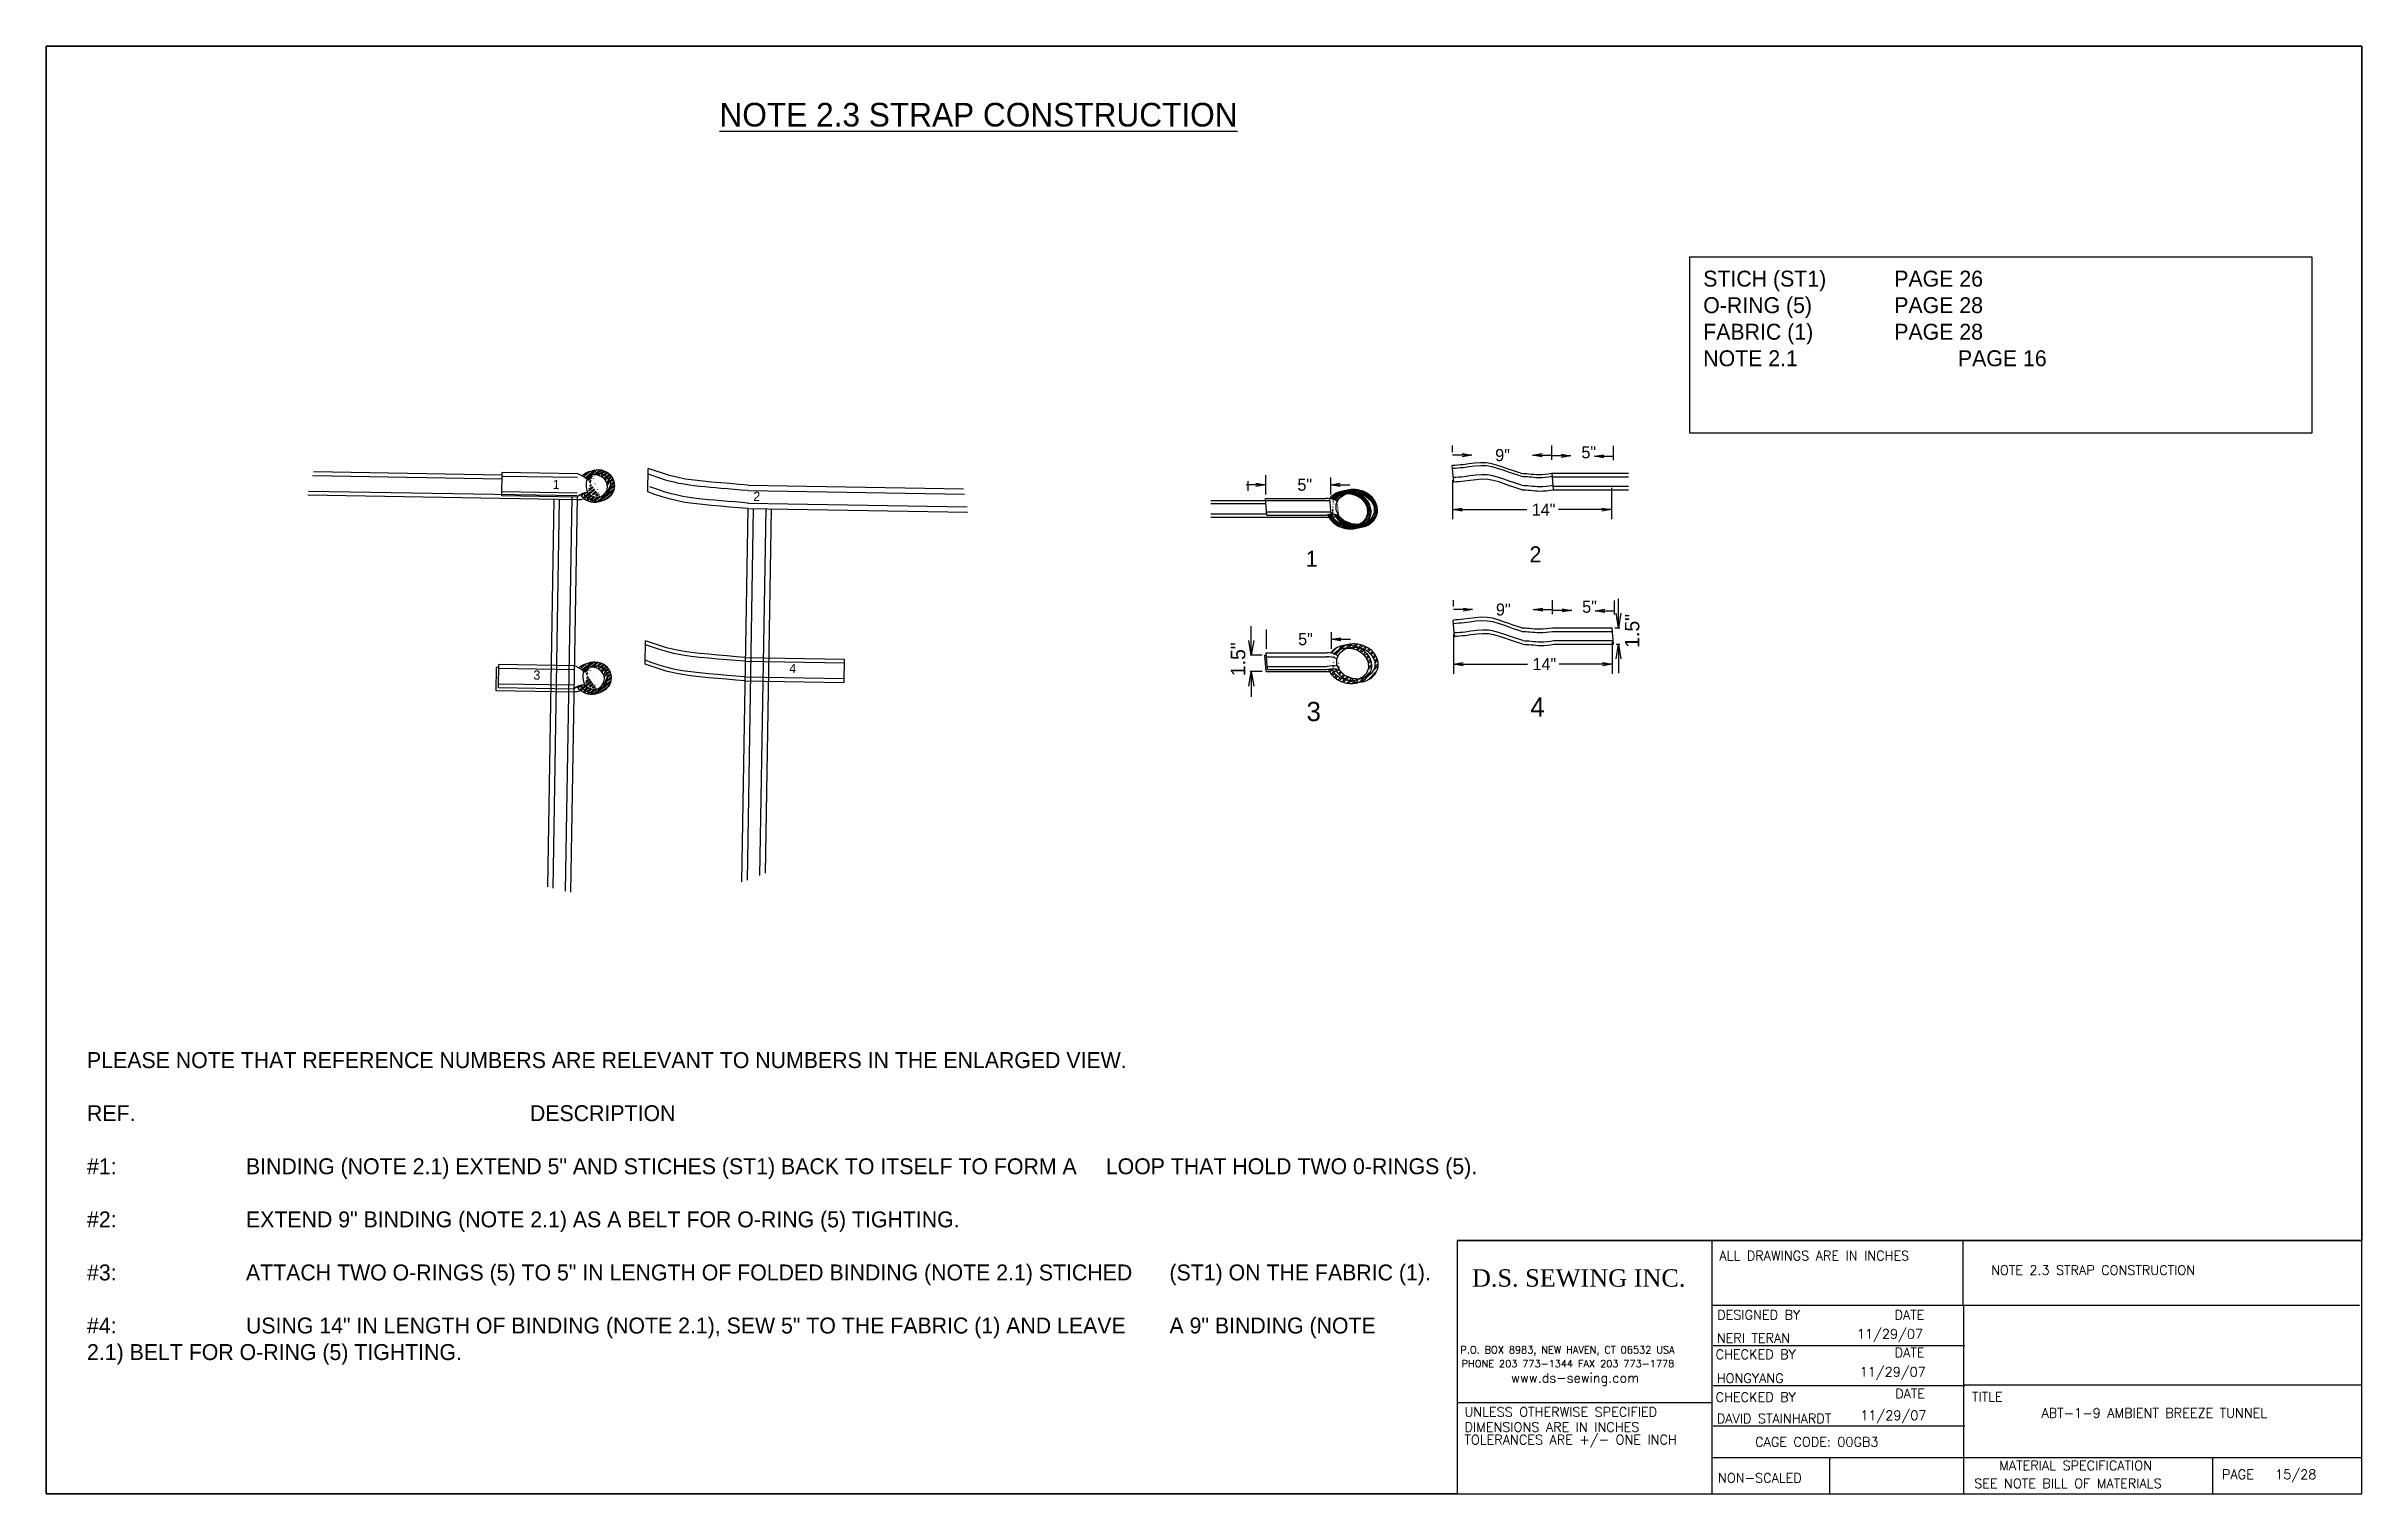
# Paper-space layout 'P15' of a CAD drawing. Header units: inches. Extents: x -62 to 16, y -1703 to 10.
# Drawn here: x 0 to 16, y 0 to 10 of the extents above.
# The model-space entities are those that its viewports show. They can reach past a viewport. Long polylines and large blocks are cut down to what shows.
import ezdxf

# ---------------------------------------------------------------- set-up
doc = ezdxf.new("R2010")
doc.units = ezdxf.units.IN
doc.header["$MEASUREMENT"] = 0
doc.linetypes.add('HIDDEN', pattern=[0.375, 0.25, -0.125])
for name, color, linetype in [('FRAME 025', 7, 'Continuous'), ('Object', 7, 'Continuous'), ('PEN2', 95, 'Continuous'), ('STECH', 7, 'HIDDEN'), ('TEXT', 7, 'Continuous'), ('Title Block', 7, 'Continuous'), ('Viewport', 7, 'Continuous'), ('WEBB', 5, 'Continuous')]:
    doc.layers.add(name, color=color, linetype=linetype)
doc.styles.add('Roman', font='romans')
doc.styles.add('style1', font='txt.shx')
pattern_1 = [(45, (415.6627793830303, 86.86689606686195), (-0.618718433538229, 0.6187184335382291), []), (45, (415.6627793830303, 87.30439606686195), (-0.618718433538229, 0.6187184335382291), [])]
pattern_2 = [(45, (1353.836318531356, -1382.945318005399), (-0.2651650429449553, 0.2651650429449554), []), (45, (1353.836318531356, -1382.757818005399), (-0.2651650429449553, 0.2651650429449554), [])]

psp = doc.layouts.new('P15')

# ---------------------------------------------------------------- texts
at = {"layer": 'TEXT', "ltscale": 0.015, "insert": (9.851709067728734, 1.550411191360382), "char_height": 0.12, "width": 1.778512612623672, "attachment_point": 1, "style": 'style1'}
psp.add_mtext('{\\fTimes New Roman|b0|i0|c0|p18;D.S. SEWING INC.}', dxfattribs=at)
at = {"layer": 'Title Block', "style": 'Roman'}
for s, height, p in [('ALL DRAWINGS ARE IN INCHES', 0.065, (11.5611252027726, 1.61189984171552)), ('NOTE 2.3 STRAP CONSTRUCTION', 0.065, (13.43910214119296, 1.512411276358071)), ('DESIGNED BY', 0.065, (11.54630177805025, 1.20337120450356)), ('11/29/07', 0.065, (12.51181153618183, 1.071161507502963)), ('DATE', 0.065, (12.77145326890059, 1.20337120450356)), ('P.O. BOX 8983, NEW HAVEN, CT 06532 USA', 0.0494, (9.771952725124159, 0.9691928190446305)), ('CHECKED BY', 0.065, (11.53541159337132, 0.9301972916796101)), ('NERI TERAN', 0.065, (11.54341911598096, 1.042565854202236)), ('DATE', 0.065, (12.77246681206907, 0.9426444809335078)), ('PHONE 203 773-1344 FAX 203 773-1778', 0.0494, (9.780244313758214, 0.8731812357998981)), ('www.ds-sewing.com', 0.065, (10.12204655639216, 0.767529823133911)), ('HONGYANG', 0.065, (11.54341911598096, 0.7648990667547283)), ('11/29/07', 0.065, (12.53089527852245, 0.8090267024322898)), ('CHECKED BY', 0.065, (11.53541159337132, 0.6347008910911197)), ('DATE', 0.065, (12.77629541823016, 0.6590079809006096)), ('TITLE', 0.065, (13.30744227269275, 0.6367788919518756)), ('UNLESS OTHERWISE SPECIFIED', 0.065, (9.799532599046145, 0.5323224376193975)), ('DIMENSIONS ARE IN INCHES', 0.065, (9.799532599046145, 0.42789430943329)), ('DAVID STAINHARDT', 0.065, (11.54341911598096, 0.4872322793072205)), ('11/29/07', 0.065, (12.53566250708701, 0.5087643596267085)), ('ABT-1-9 AMBIENT BREEZE TUNNEL', 0.065, (13.78725972180746, 0.5249592005723028)), ('TOLERANCES ARE +/- ONE INCH', 0.065, (9.799532599046145, 0.3408708295293633)), ('CAGE CODE: 00GB3', 0.065, (11.80845982868032, 0.325403814172332)), ('MATERIAL SPECIFICATION', 0.065, (13.49503482692035, 0.1625105120065398)), ('PAGE', 0.065, (15.03450798266802, 0.1010716100287246)), ('15/28', 0.065, (15.40232598627024, 0.1010716100287247)), ('NON-SCALED', 0.065, (11.55182239302707, 0.07618106634067962)), ('SEE NOTE BILL OF MATERIALS', 0.065, (13.32212690911375, 0.03869205180670068))]:
    psp.add_text(s, height=height, dxfattribs=at).set_placement(p)

msp = doc.modelspace()

# ---------------------------------------------------------------- texts
at = {"layer": 'Object'}
for s, height, p in [('2', 3.3, (2697.653170717322, -1457.336486791371)), ('1', 3.3, (2651.266853101455, -1458.246070288229)), ('3', 3.993736037402414, (2651.420396809503, -1490.262362016576)), ('4', 3.993736037402414, (2697.806714425369, -1489.352778519719))]:
    msp.add_text(s, height=height, dxfattribs=at).set_placement(p)
at = {"layer": 'Object', "char_height": 2.5, "attachment_point": 5}
for s, insert in [('9"', (2692.057424574463, -1435.144422077645)), ('5"', (2709.931608786241, -1434.556481462076)), ('5"', (2651.048566514402, -1441.284441190159)), ('14"', (2700.568484581594, -1446.432871531841)), ('9"', (2692.21096828251, -1467.160713805992)), ('5"', (2710.085152494288, -1466.572773190423)), ('5"', (2651.20211022245, -1473.300732918506)), ('14"', (2700.722028289641, -1478.449163260188))]:
    msp.add_mtext(s, dxfattribs=dict(at, insert=insert))
at = {"layer": 'PEN2', "char_height": 3.3, "attachment_point": 1}
for s, insert, width in [('\\pt91.8192;{\\C0;              \\H1.485x;  \\LNOTE 2.3 STRAP CONSTRUCTION\\l\\P\\P\\P\\P\\H0.6124x; }', (2508.907264056641, -1362.116514324825), 210.3834796663278), ('\\pt91.8192;{\\C0;PLEASE NOTE THAT REFERENCE NUMBERS ARE RELEVANT TO NUMBERS IN THE ENLARGED VIEW.\\P\\PREF.^IDESCRIPTION\\P^I\\P\\pt32.95;#1:^IBINDING (NOTE 2.1) EXTEND 5" AND STICHES (ST1) BACK TO ITSELF TO FORM A ^ILOOP THAT HOLD TWO 0-RINGS (5).\\P \\P#2:^IEXTEND 9" BINDING (NOTE 2.1) AS A BELT FOR O-RING (5) TIGHTING.\\P\\P#3:^IATTACH TWO O-RINGS (5) TO 5" IN LENGTH OF FOLDED BINDING (NOTE 2.1) STICHED ^I(ST1) ON THE FABRIC (1).\\P\\P\\pt32.95,91.8192;#4: ^IUSING 14" IN LENGTH OF BINDING (NOTE 2.1), SEW 5" TO THE FABRIC (1) AND LEAVE ^IA 9" BINDING (NOTE 2.1) BELT FOR O-RING (5) TIGHTING.\\P\\pt91.8192;\\P\\P\\H0.9091x; }', (2398.602879641934, -1558.881315723123), 274.4947320558131)]:
    msp.add_mtext(s, dxfattribs=dict(at, insert=insert, width=width))
at = {"layer": 'TEXT'}
for s, height, rotation, p in [('1', 1.906667282831105, 358.698683813295, (2495.135858436756, -1442.162273508022)), ('2', 1.906667282831105, 358.698683813295, (2536.717141114278, -1444.606785983049)), ('1.5"', 3, 90, (2720.409522587724, -1475.052947109319)), ('3', 1.906667282831105, 358.698683813295, (2491.120782696024, -1481.657990603166)), ('4', 1.906667282831105, 358.698683813295, (2544.167439827957, -1480.289656043976))]:
    msp.add_text(s, height=height, rotation=rotation, dxfattribs=at).set_placement(p)
at = {"layer": 'TEXT', "insert": (2733.658200440574, -1396.902247563082), "char_height": 3.3, "width": 210.3834796663278, "attachment_point": 1}
msp.add_mtext('STICH (ST1)^I ^IPAGE 26\\PO-RING (5)^I^IPAGE 28\\PFABRIC (1)^I^IPAGE 28\\PNOTE 2.1^I^I^IPAGE 16', dxfattribs=at)
at = {"layer": 'TEXT', "ltscale": 0.015, "insert": (2637.23832304815, -1477.436878306897), "char_height": 3, "attachment_point": 5, "rotation": 90}
msp.add_mtext('1.5"', dxfattribs=at)

# ---------------------------------------------------------------- blocks, each defined once
blk = doc.blocks.new('_OPEN')
at = {"color": 0, "linetype": 'ByBlock'}
for p, q in [((-1, 0.1666666666666667), (0, 0)), ((0, 0), (-1, -0.1666666666666667)), ((0, 0), (-1, 0))]:
    blk.add_line(p, q, dxfattribs=at)

# ---------------------------------------------------------------- hatches: boundary and pattern name
at = {"layer": 'Object'}
h = msp.add_hatch(dxfattribs=at)
h.set_pattern_fill('STEEL', color=256, scale=6.454687499999999, angle=21.74594133471755, style=0)
h.set_pattern_definition([(66.74594133471754, (-8661.421817313201, 2132.448429644333), (-0.7412912043981403, 0.3185460411360631), []), (66.74594133471754, (-8661.571280299026, 2132.823138695971), (-0.7412912043981403, 0.3185460411360631), [])])
edge = h.paths.add_edge_path()
edge.add_spline(control_points=[(2505.30795876321, -1444.5731454342), (2504.600869189275, -1444.726199987604), (2503.845661638124, -1444.671727949485), (2502.470974230472, -1444.151268120198), (2501.858989283037, -1443.668280896954), (2501.467520864573, -1443.046250185122), (2501.467181425623, -1443.045710448809), (2501.466842160116, -1443.045170609407)], knot_values=[3.671411641015162, 3.671411641015162, 3.671411641015162, 3.671411641015162, 4.307589330311941, 4.307589330311941, 4.967161628472229, 4.967161628472229, 4.96773432703916, 4.96773432703916, 4.96773432703916, 4.96773432703916], degree=3, periodic=0)
edge.add_arc((2502.340021045375, -1445.816325011007), 2.905466930317717, 107.4894163604706, 120.7984482440348)
edge.add_spline(control_points=[(2500.852365026249, -1443.320605144529), (2501.046768025486, -1443.613149554345), (2501.290621949454, -1443.87337326707), (2501.569366783781, -1444.092572815994)], knot_values=[3.695136360913526, 3.695136360913526, 3.695136360913526, 3.695136360913526, 4.01059126026386, 4.01059126026386, 4.01059126026386, 4.01059126026386], degree=3, periodic=0)
edge.add_spline(control_points=[(2501.569366783781, -1444.092572815994), (2501.852980831794, -1444.315601420426), (2502.172715410502, -1444.4961600935), (2503.212987691788, -1444.890009583148), (2503.999027538242, -1444.938819165444), (2504.926712092033, -1444.716813402787), (2505.12087312066, -1444.652681539923), (2505.30795876321, -1444.5731454342)], knot_values=[4.01059126026386, 4.01059126026386, 4.01059126026386, 4.01059126026386, 4.331556637742382, 4.331556637742382, 4.99112893590267, 4.99112893590267, 5.170611964407131, 5.170611964407131, 5.170611964407131, 5.170611964407131], degree=3, periodic=0)
edge = h.paths.add_edge_path()
edge.add_ellipse((2504.495488638185, -1441.431589907953), major_axis=(2.694507616703741, -0.04503243836290536), ratio=0.8981863060654417, start_angle=283.0778511501356, end_angle=477.9644723641135)
edge.add_ellipse((2503.837994877438, -1441.640474702524), major_axis=(2.694507616703741, -0.04503243836290536), ratio=0.8981863060654417, start_angle=297.9644723640812, end_angle=463.0778511501823, ccw=False)
edge = h.paths.add_edge_path()
edge.add_spline(control_points=[(2501.580557372471, -1439.63763492455), (2501.729683372629, -1439.430234873332), (2501.90369181943, -1439.239713521001), (2502.373081106853, -1438.834815826993), (2502.687550250871, -1438.64233939979), (2503.024985496037, -1438.499489036992)], knot_values=[8.312373289872625, 8.312373289872625, 8.312373289872625, 8.312373289872625, 8.541552787916967, 8.541552787916967, 8.865204548485444, 8.865204548485444, 8.865204548485444, 8.865204548485444], degree=3, periodic=0)
edge.add_spline(control_points=[(2503.024985496037, -1438.499489036992), (2502.439875311139, -1438.627438172744), (2501.887839032959, -1438.895115401013), (2501.381717056533, -1439.331698907779), (2501.324544311568, -1439.384741134095), (2501.269388314056, -1439.439710280221)], knot_values=[1.826315613440295, 1.826315613440295, 1.826315613440295, 1.826315613440295, 2.352839743261517, 2.352839743261517, 2.422409424560479, 2.422409424560479, 2.422409424560479, 2.422409424560479], degree=3, periodic=0)
edge.add_arc((2498.430123077661, -1444.247053333835), 5.583186752898824, 55.648267690501484, 59.43347323823849, ccw=False)
h = msp.add_hatch(dxfattribs=at)
h.set_pattern_fill('STEEL', color=256, scale=4.841015625000001, angle=171.7459413347175, style=0)
h.set_pattern_definition([(216.7459413347175, (-8661.421817313201, 2132.448429644333), (0.3620279955320405, -0.4848859245733976), []), (216.7459413347175, (-8661.465254150573, 2132.149000356339), (0.3620279955320405, -0.4848859245733976), [])])
edge = h.paths.add_edge_path()
edge.add_spline(control_points=[(2505.30795876321, -1444.5731454342), (2505.333961064599, -1444.56751705164), (2505.359898295797, -1444.561608029797), (2506.115006844975, -1444.380901723258), (2506.786440263219, -1443.98163802909), (2507.716805126105, -1442.879614212402), (2507.985027365235, -1442.189703718593), (2507.996719535859, -1441.490104852805), (2508.003635612276, -1441.076282700126), (2507.922900839088, -1440.661447496007), (2507.481053507973, -1439.602767596585), (2506.952332656537, -1439.032591418277), (2505.650169426262, -1438.30786709834), (2504.879361060523, -1438.15064805599), (2503.750178801079, -1438.256417916612), (2503.375212013447, -1438.351223597058), (2503.024985496037, -1438.499489036992)], knot_values=[4.96773432703916, 4.96773432703916, 4.96773432703916, 4.96773432703916, 4.99112893590267, 4.99112893590267, 5.650701234062958, 5.650701234062958, 6.283185307179586, 6.283185307179586, 6.283185307179586, 6.657308155960239, 6.657308155960239, 7.316880454120526, 7.316880454120526, 7.976452752280815, 7.976452752280815, 8.312373289872625, 8.312373289872625, 8.312373289872625, 8.312373289872625], degree=3, periodic=0)
edge.add_spline(control_points=[(2503.024985496037, -1438.499489036992), (2502.687550250871, -1438.64233939979), (2502.373081106853, -1438.834815826993), (2501.90369181943, -1439.239713521001), (2501.729683372629, -1439.430234873332), (2501.580557372471, -1439.63763492455)], knot_values=[8.312373289872625, 8.312373289872625, 8.312373289872625, 8.312373289872625, 8.636025050441102, 8.636025050441102, 8.865204548485444, 8.865204548485444, 8.865204548485444, 8.865204548485444], degree=3, periodic=0)
edge.add_arc((2498.430123077683, -1444.247053333846), 5.583186752898825, 47.3672740987173, 55.648267690736816, ccw=False)
edge.add_ellipse((2504.495488638185, -1441.431589907953), major_axis=(2.694507616703741, -0.04503243836290536), ratio=0.8981863060654417, start_angle=477.9644723641135, end_angle=508.8024525735498, ccw=False)
edge.add_ellipse((2504.495488638185, -1441.431589907953), major_axis=(2.694507616703741, -0.04503243836290536), ratio=0.8981863060654417, start_angle=283.0778511501356, end_angle=477.9644723641135, ccw=False)
edge.add_ellipse((2504.495488638185, -1441.431589907953), major_axis=(2.694507616703741, -0.04503243836290536), ratio=0.8981863060654417, start_angle=218.7406299957094, end_angle=283.0778511501356, ccw=False)
edge.add_arc((2502.340021045373, -1445.816325011008), 2.905466930317717, 89.43845968713076, 107.489416360411)
edge.add_spline(control_points=[(2501.466842160116, -1443.045170609407), (2501.467181425623, -1443.045710448809), (2501.467520864573, -1443.046250185122), (2501.858989283037, -1443.668280896954), (2502.470974230472, -1444.151268120198), (2503.845661638124, -1444.671727949485), (2504.600869189275, -1444.726199987604), (2505.30795876321, -1444.5731454342)], knot_values=[3.671411641015162, 3.671411641015162, 3.671411641015162, 3.671411641015162, 3.671984339582093, 3.671984339582093, 4.331556637742382, 4.331556637742382, 4.96773432703916, 4.96773432703916, 4.96773432703916, 4.96773432703916], degree=3, periodic=0)
h = msp.add_hatch(dxfattribs=at)
h.set_pattern_fill('STEEL', color=256, scale=3, style=0)
h.set_pattern_definition(pattern_2)
edge = h.paths.add_edge_path()
edge.add_spline(control_points=[(2655.793503637526, -1447.501995981769), (2655.924161672063, -1447.822484001479), (2656.099792137063, -1448.129328196197), (2656.560672201051, -1448.743744558862), (2656.858772529012, -1449.04388959329), (2657.530882734923, -1449.565885187364), (2657.904877212303, -1449.787759045463), (2658.700209702913, -1450.139207654563), (2659.121515624657, -1450.268770723525), (2659.980713925716, -1450.426637180321), (2660.418565349035, -1450.45493282638), (2661.279069532637, -1450.40675304772), (2661.701702603246, -1450.330269023117), (2662.499982564914, -1450.074645645388), (2662.875633504829, -1449.895439139013), (2663.54832452112, -1449.442975852659), (2663.845266371485, -1449.169547150743), (2664.329816764494, -1448.547295113695), (2664.517058009752, -1448.198448665238), (2664.664152385234, -1447.748598683381), (2664.687200304148, -1447.667804095512), (2664.707131192964, -1447.58624763122), (2664.766269412978, -1447.34425620909), (2664.797834219489, -1447.095555714218), (2664.807002978996, -1446.454980343643), (2664.744012396175, -1446.061533747267), (2664.492552923711, -1445.30542738123), (2664.304377639091, -1444.942756578634), (2663.824513764731, -1444.275079589921), (2663.532910901869, -1443.969968397387), (2662.871841039014, -1443.436846100046), (2662.502389685567, -1443.208806886292), (2661.714001567275, -1442.844181630624), (2661.295095401683, -1442.707606516531), (2660.438431230616, -1442.535249348713), (2660.000714513256, -1442.499475733308), (2659.138182034349, -1442.532632729228), (2658.713388339182, -1442.60157060438), (2657.908505706544, -1442.842449996965), (2657.528412428336, -1443.014451651372), (2656.844561764541, -1443.453398137505), (2656.540887394434, -1443.720510319496), (2656.263397601935, -1444.059762204158), (2656.236611396627, -1444.093769955937), (2656.210490398636, -1444.128221752446)], knot_values=[3.67300975260767, 3.67300975260767, 3.67300975260767, 3.67300975260767, 3.921304663959004, 3.921304663959004, 4.208786537082537, 4.208786537082537, 4.496268410206071, 4.496268410206071, 4.783750283329604, 4.783750283329604, 5.071232156453137, 5.071232156453137, 5.35871402957667, 5.35871402957667, 5.646195902700203, 5.646195902700203, 5.933677775823736, 5.933677775823736, 6.221159648947269, 6.221159648947269, 6.283185307179586, 6.283185307179586, 6.283185307179586, 6.467225620532659, 6.467225620532659, 6.754707493656192, 6.754707493656192, 7.042189366779725, 7.042189366779725, 7.329671239903259, 7.329671239903259, 7.617153113026792, 7.617153113026792, 7.904634986150326, 7.904634986150326, 8.192116859273858, 8.192116859273858, 8.479598732397392, 8.479598732397392, 8.767080605520924, 8.767080605520924, 9.054562478644458, 9.054562478644458, 9.08610504268474, 9.08610504268474, 9.08610504268474, 9.08610504268474], degree=3, periodic=0)
edge.add_arc((2655.747189842936, -1447.808790404613), 3.709613592846787, 71.94771459204549, 82.82548890079818, ccw=False)
edge.add_ellipse((2660.162588577678, -1446.47564561616), major_axis=(3.937409418523154, -0.9622299105790116), ratio=0.8119239645371678, start_angle=222.8658756657469, end_angle=515.6699641337136, ccw=False)
edge.add_ellipse((2660.162588577678, -1446.47564561616), major_axis=(3.937409418523154, -0.9622299105790116), ratio=0.8119239645371678, start_angle=213.5657879557408, end_angle=222.8658756657469, ccw=False)
edge.add_arc((2656.779712742613, -1454.598927366372), 7.165126898857303, 92.63920528785297, 97.91131452789533)
at = {"layer": 'Object', "ltscale": 2}
h = msp.add_hatch(dxfattribs=at)
h.set_pattern_fill('STEEL', color=256, scale=3, style=0)
h.set_pattern_definition(pattern_2)
edge = h.paths.add_edge_path()
edge.add_spline(control_points=[(2657.212761134296, -1447.446898803287), (2657.329737498286, -1447.691440618756), (2657.473042906946, -1447.926573558795), (2657.886658298141, -1448.477979627439), (2658.184758626102, -1448.778124661868), (2658.856868832013, -1449.300120255941), (2659.230863309393, -1449.52199411404), (2660.026195800003, -1449.87344272314), (2660.447501721747, -1450.003005792102), (2661.306700022807, -1450.160872248899), (2661.744551446125, -1450.189167894957), (2662.605055629727, -1450.140988116297), (2663.027688700337, -1450.064504091694), (2663.825968662004, -1449.808880713965), (2664.201619601919, -1449.62967420759), (2664.87431061821, -1449.177210921237), (2665.171252468575, -1448.90378221932), (2665.655802861585, -1448.281530182272), (2665.843044106842, -1447.932683733816), (2665.990138482324, -1447.482833751958), (2666.013186401238, -1447.40203916409), (2666.033117290054, -1447.320482699798), (2666.092255510068, -1447.078491277667), (2666.123820316579, -1446.829790782795), (2666.132989076086, -1446.18921541222), (2666.069998493265, -1445.795768815844), (2665.818539020801, -1445.039662449808), (2665.630363736182, -1444.676991647211), (2665.150499861821, -1444.009314658499), (2664.85889699896, -1443.704203465965), (2664.197827136104, -1443.171081168624), (2663.828375782658, -1442.94304195487), (2663.039987664365, -1442.578416699202), (2662.621081498773, -1442.441841585108), (2661.764417327706, -1442.269484417291), (2661.326700610346, -1442.233710801886), (2660.464168131439, -1442.266867797806), (2660.039374436272, -1442.335805672957), (2659.234491803634, -1442.576685065542), (2658.854398525426, -1442.74868671995), (2658.170547861631, -1443.187633206082), (2657.866873491525, -1443.454745388073), (2657.455329028397, -1443.957889065831), (2657.31634964575, -1444.171442828948), (2657.203034135438, -1444.396789466129)], knot_values=[3.727955315211316, 3.727955315211316, 3.727955315211316, 3.727955315211316, 3.921304663959004, 3.921304663959004, 4.208786537082537, 4.208786537082537, 4.496268410206071, 4.496268410206071, 4.783750283329604, 4.783750283329604, 5.071232156453137, 5.071232156453137, 5.35871402957667, 5.35871402957667, 5.646195902700203, 5.646195902700203, 5.933677775823736, 5.933677775823736, 6.221159648947269, 6.221159648947269, 6.283185307179586, 6.283185307179586, 6.283185307179586, 6.467225620532659, 6.467225620532659, 6.754707493656192, 6.754707493656192, 7.042189366779725, 7.042189366779725, 7.329671239903259, 7.329671239903259, 7.617153113026792, 7.617153113026792, 7.904634986150326, 7.904634986150326, 8.192116859273858, 8.192116859273858, 8.479598732397392, 8.479598732397392, 8.767080605520924, 8.767080605520924, 9.054562478644458, 9.054562478644458, 9.240225003139303, 9.240225003139303, 9.240225003139303, 9.240225003139303], degree=3, periodic=0)
edge.add_arc((2655.747189842952, -1447.80879040462), 3.709613592846795, 57.22711579800051, 66.89286018792228, ccw=False)
edge.add_ellipse((2661.488574674768, -1446.209880684738), major_axis=(3.937409418523154, -0.9622299105790116), ratio=0.8119239645371679, start_angle=220.1192884484182, end_angle=529.6636518907746, ccw=False)
edge.add_arc((2656.779712742644, -1454.598927366367), 7.165126898857315, 80.40356553115987, 86.5350264100207)
at = {"layer": 'Object'}
h = msp.add_hatch(dxfattribs=at)
h.set_pattern_fill('STEEL', color=256, scale=6.454687499999999, angle=21.74594133471755, style=0)
h.set_pattern_definition([(66.74594133471754, (-8662.087201806304, 2092.635271622308), (-0.7412912043981403, 0.3185460411360631), []), (66.74594133471754, (-8662.236664792132, 2093.009980673942), (-0.7412912043981403, 0.3185460411360631), [])])
edge = h.paths.add_edge_path()
edge.add_spline(control_points=[(2504.642574270104, -1484.386303456226), (2503.935484696171, -1484.53935800963), (2503.180277145018, -1484.484885971511), (2501.805589737366, -1483.964426142224), (2501.193604789932, -1483.48143891898), (2500.80213637147, -1482.859408207148), (2500.801796932517, -1482.858868470835), (2500.801457667013, -1482.858328631433)], knot_values=[3.671411641015162, 3.671411641015162, 3.671411641015162, 3.671411641015162, 4.307589330311941, 4.307589330311941, 4.967161628472229, 4.967161628472229, 4.96773432703916, 4.96773432703916, 4.96773432703916, 4.96773432703916], degree=3, periodic=0)
edge.add_arc((2501.674636552267, -1485.629483033033), 2.905466930317717, 107.4894163604706, 120.7984482440348)
edge.add_spline(control_points=[(2500.186980533143, -1483.133763166555), (2500.38138353238, -1483.426307576371), (2500.62523745635, -1483.686531289095), (2500.903982290675, -1483.905730838019)], knot_values=[3.695136360913526, 3.695136360913526, 3.695136360913526, 3.695136360913526, 4.01059126026386, 4.01059126026386, 4.01059126026386, 4.01059126026386], degree=3, periodic=0)
edge.add_spline(control_points=[(2500.903982290675, -1483.905730838019), (2501.187596338688, -1484.128759442451), (2501.507330917397, -1484.309318115525), (2502.547603198682, -1484.703167605174), (2503.333643045138, -1484.751977187469), (2504.261327598929, -1484.529971424813), (2504.455488627554, -1484.465839561949), (2504.642574270104, -1484.386303456226)], knot_values=[4.01059126026386, 4.01059126026386, 4.01059126026386, 4.01059126026386, 4.331556637742382, 4.331556637742382, 4.99112893590267, 4.99112893590267, 5.170611964407131, 5.170611964407131, 5.170611964407131, 5.170611964407131], degree=3, periodic=0)
edge = h.paths.add_edge_path()
edge.add_ellipse((2503.83010414508, -1481.244747929979), major_axis=(2.694507616703741, -0.04503243836290536), ratio=0.8981863060654417, start_angle=283.0778511501356, end_angle=477.9644723641135)
edge.add_ellipse((2503.172610384332, -1481.45363272455), major_axis=(2.694507616703741, -0.04503243836290536), ratio=0.8981863060654417, start_angle=297.9644723640812, end_angle=463.0778511501823, ccw=False)
edge = h.paths.add_edge_path()
edge.add_spline(control_points=[(2500.915172879365, -1479.450792946576), (2501.064298879524, -1479.243392895358), (2501.238307326326, -1479.052871543026), (2501.707696613747, -1478.647973849018), (2502.022165757767, -1478.455497421815), (2502.359601002931, -1478.312647059018)], knot_values=[8.312373289872625, 8.312373289872625, 8.312373289872625, 8.312373289872625, 8.541552787916967, 8.541552787916967, 8.865204548485444, 8.865204548485444, 8.865204548485444, 8.865204548485444], degree=3, periodic=0)
edge.add_spline(control_points=[(2502.359601002931, -1478.312647059018), (2501.774490818032, -1478.44059619477), (2501.222454539853, -1478.708273423038), (2500.716332563428, -1479.144856929805), (2500.659159818462, -1479.19789915612), (2500.60400382095, -1479.252868302246)], knot_values=[1.826315613440295, 1.826315613440295, 1.826315613440295, 1.826315613440295, 2.352839743261517, 2.352839743261517, 2.422409424560479, 2.422409424560479, 2.422409424560479, 2.422409424560479], degree=3, periodic=0)
edge.add_arc((2497.764738584555, -1484.06021135586), 5.583186752898824, 55.648267690501484, 59.43347323823849, ccw=False)
h = msp.add_hatch(dxfattribs=at)
h.set_pattern_fill('STEEL', color=256, scale=4.841015625000001, angle=171.7459413347175, style=0)
h.set_pattern_definition([(216.7459413347175, (-8662.087201806304, 2092.635271622308), (0.3620279955320405, -0.4848859245733976), []), (216.7459413347175, (-8662.130638643679, 2092.335842334314), (0.3620279955320405, -0.4848859245733976), [])])
edge = h.paths.add_edge_path()
edge.add_spline(control_points=[(2504.642574270104, -1484.386303456226), (2504.668576571494, -1484.380675073665), (2504.694513802693, -1484.374766051822), (2505.449622351871, -1484.194059745284), (2506.121055770112, -1483.794796051116), (2507.051420633001, -1482.692772234428), (2507.319642872129, -1482.002861740619), (2507.331335042754, -1481.30326287483), (2507.338251119169, -1480.889440722151), (2507.257516345982, -1480.474605518033), (2506.815669014866, -1479.415925618611), (2506.286948163432, -1478.845749440302), (2504.984784933156, -1478.121025120365), (2504.213976567416, -1477.963806078016), (2503.084794307973, -1478.069575938638), (2502.70982752034, -1478.164381619084), (2502.359601002931, -1478.312647059018)], knot_values=[4.96773432703916, 4.96773432703916, 4.96773432703916, 4.96773432703916, 4.99112893590267, 4.99112893590267, 5.650701234062958, 5.650701234062958, 6.283185307179586, 6.283185307179586, 6.283185307179586, 6.657308155960239, 6.657308155960239, 7.316880454120526, 7.316880454120526, 7.976452752280815, 7.976452752280815, 8.312373289872625, 8.312373289872625, 8.312373289872625, 8.312373289872625], degree=3, periodic=0)
edge.add_spline(control_points=[(2502.359601002931, -1478.312647059018), (2502.022165757767, -1478.455497421815), (2501.707696613747, -1478.647973849018), (2501.238307326326, -1479.052871543026), (2501.064298879524, -1479.243392895358), (2500.915172879365, -1479.450792946576)], knot_values=[8.312373289872625, 8.312373289872625, 8.312373289872625, 8.312373289872625, 8.636025050441102, 8.636025050441102, 8.865204548485444, 8.865204548485444, 8.865204548485444, 8.865204548485444], degree=3, periodic=0)
edge.add_arc((2497.764738584576, -1484.060211355872), 5.583186752898825, 47.3672740987173, 55.648267690736816, ccw=False)
edge.add_ellipse((2503.83010414508, -1481.244747929979), major_axis=(2.694507616703741, -0.04503243836290536), ratio=0.8981863060654417, start_angle=477.9644723641135, end_angle=508.8024525735498, ccw=False)
edge.add_ellipse((2503.83010414508, -1481.244747929979), major_axis=(2.694507616703741, -0.04503243836290536), ratio=0.8981863060654417, start_angle=283.0778511501356, end_angle=477.9644723641135, ccw=False)
edge.add_ellipse((2503.83010414508, -1481.244747929979), major_axis=(2.694507616703741, -0.04503243836290536), ratio=0.8981863060654417, start_angle=218.7406299957094, end_angle=283.0778511501356, ccw=False)
edge.add_arc((2501.674636552266, -1485.629483033033), 2.905466930317717, 89.43845968713076, 107.489416360411)
edge.add_spline(control_points=[(2500.801457667013, -1482.858328631433), (2500.801796932517, -1482.858868470835), (2500.80213637147, -1482.859408207148), (2501.193604789932, -1483.48143891898), (2501.805589737366, -1483.964426142224), (2503.180277145018, -1484.484885971511), (2503.935484696171, -1484.53935800963), (2504.642574270104, -1484.386303456226)], knot_values=[3.671411641015162, 3.671411641015162, 3.671411641015162, 3.671411641015162, 3.671984339582093, 3.671984339582093, 4.331556637742382, 4.331556637742382, 4.96773432703916, 4.96773432703916, 4.96773432703916, 4.96773432703916], degree=3, periodic=0)
h = msp.add_hatch(dxfattribs=at)
h.set_pattern_fill('STEEL', color=256, scale=7, style=0)
h.set_pattern_definition(pattern_1)
edge = h.paths.add_edge_path()
edge.add_spline(control_points=[(2655.947047345573, -1479.518287710116), (2656.07770538011, -1479.838775729826), (2656.253335845111, -1480.145619924544), (2656.714215909098, -1480.760036287209), (2657.012316237058, -1481.060181321638), (2657.684426442971, -1481.582176915711), (2658.058420920352, -1481.80405077381), (2658.85375341096, -1482.15549938291), (2659.275059332704, -1482.285062451872), (2660.134257633763, -1482.442928908669), (2660.572109057082, -1482.471224554727), (2661.432613240684, -1482.423044776067), (2661.855246311294, -1482.346560751464), (2662.653526272961, -1482.090937373735), (2663.029177212877, -1481.91173086736), (2663.701868229167, -1481.459267581007), (2663.998810079533, -1481.18583887909), (2664.483360472543, -1480.563586842042), (2664.6706017178, -1480.214740393586), (2664.817696093281, -1479.764890411728), (2664.840744012196, -1479.68409582386), (2664.86067490101, -1479.602539359568), (2664.919813121025, -1479.360547937437), (2664.951377927537, -1479.111847442565), (2664.960546687043, -1478.47127207199), (2664.897556104223, -1478.077825475614), (2664.646096631757, -1477.321719109578), (2664.457921347139, -1476.959048306981), (2663.978057472777, -1476.291371318269), (2663.686454609917, -1475.986260125735), (2663.025384747061, -1475.453137828394), (2662.655933393615, -1475.22509861464), (2661.867545275323, -1474.860473358972), (2661.448639109731, -1474.723898244878), (2660.591974938663, -1474.551541077061), (2660.154258221304, -1474.515767461656), (2659.291725742396, -1474.548924457576), (2658.866932047229, -1474.617862332727), (2658.062049414591, -1474.858741725312), (2657.681956136385, -1475.030743379719), (2656.998105472589, -1475.469689865852), (2656.694431102482, -1475.736802047843), (2656.416941309983, -1476.076053932505), (2656.390155104675, -1476.110061684285), (2656.364034106684, -1476.144513480794)], knot_values=[3.67300975260767, 3.67300975260767, 3.67300975260767, 3.67300975260767, 3.921304663959004, 3.921304663959004, 4.208786537082537, 4.208786537082537, 4.496268410206071, 4.496268410206071, 4.783750283329604, 4.783750283329604, 5.071232156453137, 5.071232156453137, 5.35871402957667, 5.35871402957667, 5.646195902700203, 5.646195902700203, 5.933677775823736, 5.933677775823736, 6.221159648947269, 6.221159648947269, 6.283185307179586, 6.283185307179586, 6.283185307179586, 6.467225620532659, 6.467225620532659, 6.754707493656192, 6.754707493656192, 7.042189366779725, 7.042189366779725, 7.329671239903259, 7.329671239903259, 7.617153113026792, 7.617153113026792, 7.904634986150326, 7.904634986150326, 8.192116859273858, 8.192116859273858, 8.479598732397392, 8.479598732397392, 8.767080605520924, 8.767080605520924, 9.054562478644458, 9.054562478644458, 9.08610504268474, 9.08610504268474, 9.08610504268474, 9.08610504268474], degree=3, periodic=0)
edge.add_arc((2655.900733550983, -1479.825082132961), 3.709613592846787, 71.94771459204549, 82.82548890079818, ccw=False)
edge.add_ellipse((2660.316132285725, -1478.491937344507), major_axis=(3.937409418523154, -0.9622299105790116), ratio=0.8119239645371678, start_angle=222.8658756657469, end_angle=515.6699641337136, ccw=False)
edge.add_ellipse((2660.316132285725, -1478.491937344507), major_axis=(3.937409418523154, -0.9622299105790116), ratio=0.8119239645371678, start_angle=213.5657879557408, end_angle=222.8658756657469, ccw=False)
edge.add_arc((2656.93325645066, -1486.61521909472), 7.165126898857303, 92.63920528785297, 97.91131452789533)
at = {"layer": 'Object', "ltscale": 2}
h = msp.add_hatch(dxfattribs=at)
h.set_pattern_fill('STEEL', color=256, scale=7, style=0)
h.set_pattern_definition(pattern_1)
edge = h.paths.add_edge_path()
edge.add_spline(control_points=[(2657.366304842344, -1479.463190531634), (2657.483281206332, -1479.707732347103), (2657.626586614993, -1479.942865287143), (2658.040202006188, -1480.494271355787), (2658.338302334148, -1480.794416390215), (2659.010412540061, -1481.316411984289), (2659.384407017442, -1481.538285842387), (2660.17973950805, -1481.889734451488), (2660.601045429794, -1482.019297520449), (2661.460243730853, -1482.177163977246), (2661.898095154173, -1482.205459623304), (2662.758599337774, -1482.157279844644), (2663.181232408384, -1482.080795820041), (2663.979512370051, -1481.825172442313), (2664.355163309967, -1481.645965935938), (2665.027854326258, -1481.193502649584), (2665.324796176623, -1480.920073947668), (2665.809346569633, -1480.297821910619), (2665.996587814891, -1479.948975462163), (2666.143682190372, -1479.499125480306), (2666.166730109286, -1479.418330892437), (2666.186660998101, -1479.336774428145), (2666.245799218115, -1479.094783006014), (2666.277364024627, -1478.846082511143), (2666.286532784134, -1478.205507140567), (2666.223542201313, -1477.812060544192), (2665.972082728847, -1477.055954178155), (2665.783907444229, -1476.693283375559), (2665.304043569868, -1476.025606386846), (2665.012440707007, -1475.720495194312), (2664.351370844151, -1475.187372896971), (2663.981919490705, -1474.959333683217), (2663.193531372413, -1474.594708427549), (2662.774625206821, -1474.458133313455), (2661.917961035753, -1474.285776145638), (2661.480244318394, -1474.250002530233), (2660.617711839486, -1474.283159526153), (2660.192918144319, -1474.352097401304), (2659.388035511682, -1474.592976793889), (2659.007942233475, -1474.764978448297), (2658.324091569679, -1475.203924934429), (2658.020417199572, -1475.471037116421), (2657.608872736444, -1475.974180794179), (2657.469893353798, -1476.187734557295), (2657.356577843486, -1476.413081194476)], knot_values=[3.727955315211316, 3.727955315211316, 3.727955315211316, 3.727955315211316, 3.921304663959004, 3.921304663959004, 4.208786537082537, 4.208786537082537, 4.496268410206071, 4.496268410206071, 4.783750283329604, 4.783750283329604, 5.071232156453137, 5.071232156453137, 5.35871402957667, 5.35871402957667, 5.646195902700203, 5.646195902700203, 5.933677775823736, 5.933677775823736, 6.221159648947269, 6.221159648947269, 6.283185307179586, 6.283185307179586, 6.283185307179586, 6.467225620532659, 6.467225620532659, 6.754707493656192, 6.754707493656192, 7.042189366779725, 7.042189366779725, 7.329671239903259, 7.329671239903259, 7.617153113026792, 7.617153113026792, 7.904634986150326, 7.904634986150326, 8.192116859273858, 8.192116859273858, 8.479598732397392, 8.479598732397392, 8.767080605520924, 8.767080605520924, 9.054562478644458, 9.054562478644458, 9.240225003139303, 9.240225003139303, 9.240225003139303, 9.240225003139303], degree=3, periodic=0)
edge.add_arc((2655.900733551, -1479.825082132968), 3.709613592846795, 57.22711579800051, 66.89286018792228, ccw=False)
edge.add_ellipse((2661.642118382815, -1478.226172413085), major_axis=(3.937409418523154, -0.9622299105790116), ratio=0.8119239645371679, start_angle=220.1192884484182, end_angle=529.6636518907746, ccw=False)
edge.add_arc((2656.933256450691, -1486.615219094714), 7.165126898857315, 80.40356553115987, 86.5350264100207)

# ---------------------------------------------------------------- linework, layer by layer
at = {"layer": 'FRAME 025'}
for centre in [(2661.488574674768, -1446.209880684738), (2661.642118382815, -1478.226172413085)]:
    msp.add_ellipse(centre, major_axis=(3.937409418523154, -0.9622299105790116), ratio=0.8119239645371679, dxfattribs=at)
for points, knots in [([(2666.033117290054, -1447.320482699798), (2666.092255510068, -1447.078491277667), (2666.123820316579, -1446.829790782795), (2666.132989076086, -1446.18921541222), (2666.069998493265, -1445.795768815844), (2665.818539020801, -1445.039662449808), (2665.630363736182, -1444.676991647211), (2665.150499861821, -1444.009314658499), (2664.85889699896, -1443.704203465965), (2664.197827136104, -1443.171081168624), (2663.828375782658, -1442.94304195487), (2663.039987664365, -1442.578416699202), (2662.621081498773, -1442.441841585108), (2661.764417327706, -1442.269484417291), (2661.326700610346, -1442.233710801886), (2660.464168131439, -1442.266867797806), (2660.039374436272, -1442.335805672957), (2659.234491803634, -1442.576685065542), (2658.854398525426, -1442.74868671995), (2658.170547861631, -1443.187633206082), (2657.866873491525, -1443.454745388073), (2657.455329028397, -1443.957889065831), (2657.31634964575, -1444.171442828948), (2657.203034135438, -1444.396789466129)], [6.283185307179586, 6.283185307179586, 6.283185307179586, 6.283185307179586, 6.467225620532659, 6.467225620532659, 6.754707493656192, 6.754707493656192, 7.042189366779725, 7.042189366779725, 7.329671239903259, 7.329671239903259, 7.617153113026792, 7.617153113026792, 7.904634986150326, 7.904634986150326, 8.192116859273858, 8.192116859273858, 8.479598732397392, 8.479598732397392, 8.767080605520924, 8.767080605520924, 9.054562478644458, 9.054562478644458, 9.240225003139303, 9.240225003139303, 9.240225003139303, 9.240225003139303]), ([(2657.212761134296, -1447.446898803287), (2657.329737498286, -1447.691440618756), (2657.473042906946, -1447.926573558795), (2657.886658298141, -1448.477979627439), (2658.184758626102, -1448.778124661868), (2658.856868832013, -1449.300120255941), (2659.230863309393, -1449.52199411404), (2660.026195800003, -1449.87344272314), (2660.447501721747, -1450.003005792102), (2661.306700022807, -1450.160872248899), (2661.744551446125, -1450.189167894957), (2662.605055629727, -1450.140988116297), (2663.027688700337, -1450.064504091694), (2663.825968662004, -1449.808880713965), (2664.201619601919, -1449.62967420759), (2664.87431061821, -1449.177210921237), (2665.171252468575, -1448.90378221932), (2665.655802861585, -1448.281530182272), (2665.843044106842, -1447.932683733816), (2665.990138482324, -1447.482833751958), (2666.013186401238, -1447.40203916409), (2666.033117290054, -1447.320482699798)], [3.727955315211316, 3.727955315211316, 3.727955315211316, 3.727955315211316, 3.921304663959004, 3.921304663959004, 4.208786537082537, 4.208786537082537, 4.496268410206071, 4.496268410206071, 4.783750283329604, 4.783750283329604, 5.071232156453137, 5.071232156453137, 5.35871402957667, 5.35871402957667, 5.646195902700203, 5.646195902700203, 5.933677775823736, 5.933677775823736, 6.221159648947269, 6.221159648947269, 6.283185307179586, 6.283185307179586, 6.283185307179586, 6.283185307179586]), ([(2666.186660998101, -1479.336774428145), (2666.245799218115, -1479.094783006014), (2666.277364024627, -1478.846082511143), (2666.286532784134, -1478.205507140567), (2666.223542201313, -1477.812060544192), (2665.972082728847, -1477.055954178155), (2665.783907444229, -1476.693283375559), (2665.304043569868, -1476.025606386846), (2665.012440707007, -1475.720495194312), (2664.351370844151, -1475.187372896971), (2663.981919490705, -1474.959333683217), (2663.193531372413, -1474.594708427549), (2662.774625206821, -1474.458133313455), (2661.917961035753, -1474.285776145638), (2661.480244318394, -1474.250002530233), (2660.617711839486, -1474.283159526153), (2660.192918144319, -1474.352097401304), (2659.388035511682, -1474.592976793889), (2659.007942233475, -1474.764978448297), (2658.324091569679, -1475.203924934429), (2658.020417199572, -1475.471037116421), (2657.608872736444, -1475.974180794179), (2657.469893353798, -1476.187734557295), (2657.356577843486, -1476.413081194476)], [6.283185307179586, 6.283185307179586, 6.283185307179586, 6.283185307179586, 6.467225620532659, 6.467225620532659, 6.754707493656192, 6.754707493656192, 7.042189366779725, 7.042189366779725, 7.329671239903259, 7.329671239903259, 7.617153113026792, 7.617153113026792, 7.904634986150326, 7.904634986150326, 8.192116859273858, 8.192116859273858, 8.479598732397392, 8.479598732397392, 8.767080605520924, 8.767080605520924, 9.054562478644458, 9.054562478644458, 9.240225003139303, 9.240225003139303, 9.240225003139303, 9.240225003139303]), ([(2657.366304842344, -1479.463190531634), (2657.483281206332, -1479.707732347103), (2657.626586614993, -1479.942865287143), (2658.040202006188, -1480.494271355787), (2658.338302334148, -1480.794416390215), (2659.010412540061, -1481.316411984289), (2659.384407017442, -1481.538285842387), (2660.17973950805, -1481.889734451488), (2660.601045429794, -1482.019297520449), (2661.460243730853, -1482.177163977246), (2661.898095154173, -1482.205459623304), (2662.758599337774, -1482.157279844644), (2663.181232408384, -1482.080795820041), (2663.979512370051, -1481.825172442313), (2664.355163309967, -1481.645965935938), (2665.027854326258, -1481.193502649584), (2665.324796176623, -1480.920073947668), (2665.809346569633, -1480.297821910619), (2665.996587814891, -1479.948975462163), (2666.143682190372, -1479.499125480306), (2666.166730109286, -1479.418330892437), (2666.186660998101, -1479.336774428145)], [3.727955315211316, 3.727955315211316, 3.727955315211316, 3.727955315211316, 3.921304663959004, 3.921304663959004, 4.208786537082537, 4.208786537082537, 4.496268410206071, 4.496268410206071, 4.783750283329604, 4.783750283329604, 5.071232156453137, 5.071232156453137, 5.35871402957667, 5.35871402957667, 5.646195902700203, 5.646195902700203, 5.933677775823736, 5.933677775823736, 6.221159648947269, 6.221159648947269, 6.283185307179586, 6.283185307179586, 6.283185307179586, 6.283185307179586])]:
    msp.add_open_spline(points, degree=3, knots=knots, dxfattribs=at)
at = {"layer": 'Object'}
for p, q in [((2681.702968609201, -1434.500572563897), (2681.702968609201, -1433.144422077645)), ((2683.702968609201, -1435.144422077645), (2681.702968609201, -1435.144422077645)), ((2700.239946106056, -1435.144422077645), (2702.239946106056, -1435.144422077645)), ((2702.239946106056, -1436.093727745296), (2702.239946106056, -1433.144422077645)), ((2715.084932449758, -1436.179469085067), (2715.084932449758, -1433.230163417416)), ((2642.916038760492, -1439.272248584178), (2642.916038760492, -1443.284441190159)), ((2656.364668131484, -1439.778254836916), (2656.364668131484, -1443.284441190159)), ((2681.92278120079, -1440.724994719655), (2681.638138016808, -1437.306063750073)), ((2704.239946106056, -1435.28989086464), (2702.239946106056, -1435.28989086464)), ((2702.239946106056, -1438.894798206549), (2702.524589290038, -1442.31372917613)), ((2702.239946106056, -1438.894798206549), (2718.168874867099, -1438.894798206549)), ((2713.084932449758, -1435.375632204411), (2715.084932449758, -1435.375632204411)), ((2631.590632775549, -1444.55615277892), (2642.941068845195, -1444.55615277892)), ((2640.916038760492, -1441.284441190159), (2638.916038760492, -1441.284441190159)), ((2642.905116372395, -1444.124317310493), (2655.316039026009, -1444.124317310493)), ((2643.189759556377, -1447.543248280074), (2642.905116372395, -1444.124317310493)), ((2658.364668131484, -1441.284441190159), (2660.364668131484, -1441.284441190159)), ((2681.702968609201, -1440.30164302515), (2681.702968609201, -1448.432871531841)), ((2702.524589290038, -1442.31372917613), (2718.168874867099, -1442.31372917613)), ((2714.650868759671, -1441.894798206549), (2714.650868759671, -1448.432871531841)), ((2631.590632775549, -1447.975083748502), (2656.024425861744, -1447.975083748502)), ((2643.189759556377, -1447.543248280074), (2655.532140657358, -1447.543248280074)), ((2683.702968609201, -1446.432871531841), (2697.100229952541, -1446.432871531841)), ((2712.650868759671, -1446.432871531841), (2703.641843926771, -1446.432871531841)), ((2681.856512317248, -1466.516864292244), (2681.856512317248, -1465.160713805992)), ((2683.856512317248, -1467.160713805992), (2681.856512317248, -1467.160713805992)), ((2700.393489814103, -1467.160713805992), (2702.393489814103, -1467.160713805992)), ((2702.393489814103, -1468.110019473643), (2702.393489814103, -1465.160713805992)), ((2704.393489814103, -1467.306182592987), (2702.393489814103, -1467.306182592987)), ((2713.238476157805, -1467.391923932759), (2715.238476157805, -1467.391923932759)), ((2715.238476157805, -1468.195760813415), (2715.238476157805, -1465.246455145764)), ((2643.069582468539, -1471.288540312525), (2643.069582468539, -1475.300732918506)), ((2656.518211839531, -1471.794546565263), (2656.518211839531, -1475.300732918506)), ((2658.518211839531, -1473.300732918506), (2660.518211839531, -1473.300732918506)), ((2682.076324908838, -1472.741286448002), (2681.791681724855, -1469.322355478421)), ((2681.856512317248, -1472.317934753498), (2681.856512317248, -1480.449163260188)), ((2702.393489814103, -1470.911089934897), (2714.804412467718, -1470.911089934897)), ((2715.089055651701, -1474.330020904478), (2714.804412467718, -1470.911089934897)), ((2642.754013561287, -1476.572444507268), (2643.094612553243, -1476.572444507268)), ((2643.03865674527, -1479.991375476849), (2642.754013561287, -1476.572444507268)), ((2643.343303264424, -1479.559540008422), (2643.058660080442, -1476.14060903884)), ((2643.058660080442, -1476.14060903884), (2655.469582734057, -1476.14060903884)), ((2702.678132998086, -1474.330020904478), (2715.089055651701, -1474.330020904478)), ((2714.804412467718, -1473.911089934897), (2714.804412467718, -1480.449163260188)), ((2643.03865674527, -1479.991375476849), (2656.177969569791, -1479.991375476849)), ((2643.343303264424, -1479.559540008422), (2655.685684365406, -1479.559540008422)), ((2683.856512317248, -1478.449163260188), (2697.253773660588, -1478.449163260188)), ((2712.804412467718, -1478.449163260188), (2703.795387634818, -1478.449163260188))]:
    msp.add_line(p, q, dxfattribs=at)
for centre, radius, start, end in [((2655.747189842936, -1447.808790404613), 3.709613592846789, 57.22711579772091, 96.67430140377925), ((2656.779712742613, -1454.598927366372), 7.16512689885732, 80.40356553100223, 100.0272907526306), ((2656.768789218399, -1446.333526611441), 1.611812826136767, 269.1612247079358, 293.4820242367448), ((2655.900733550983, -1479.825082132961), 3.709613592846789, 57.22711579772091, 96.67430140377925), ((2656.93325645066, -1486.61521909472), 7.16512689885732, 80.40356553100223, 100.0272907526306), ((2656.922332926446, -1478.349818339788), 1.611812826136767, 269.1612247079358, 293.4820242367448)]:
    msp.add_arc(centre, radius, start, end, dxfattribs=at)
for centre, major_axis, ratio, start_param, end_param in [((2504.495488638185, -1441.431589907953), (2.694507616703741, -0.04503243836290537), 0.8981863060654417, 3.817744201311799, 8.88027803963074), ((2503.837994877438, -1441.640474702524), (2.694507616703741, -0.04503243836290537), 0.8981863060654417, 5.200461096720868, 8.082233195630891), ((2660.162588577678, -1446.47564561616), (3.937409418523154, -0.9622299105790116), 0.8119239645371679, 3.727426169443727, 9.00013872777437), ((2660.316132285725, -1478.491937344507), (3.937409418523154, -0.9622299105790116), 0.8119239645371679, 3.727426169443727, 9.00013872777437), ((2503.83010414508, -1481.244747929979), (2.694507616703741, -0.04503243836290537), 0.8981863060654417, 3.817744201311799, 8.88027803963074), ((2503.172610384332, -1481.45363272455), (2.694507616703741, -0.04503243836290537), 0.8981863060654417, 5.200461096720868, 8.082233195630891)]:
    msp.add_ellipse(centre, major_axis=major_axis, ratio=ratio, start_param=start_param, end_param=end_param, dxfattribs=at)
for points, knots in [([(2503.024985496037, -1438.499489036992), (2502.439875311139, -1438.627438172744), (2501.887839032959, -1438.895115401013), (2501.381717056533, -1439.331698907779), (2501.324544311568, -1439.384741134095), (2501.269388314056, -1439.439710280221)], [1.826315613440295, 1.826315613440295, 1.826315613440295, 1.826315613440295, 2.352839743261517, 2.352839743261517, 2.422409424560479, 2.422409424560479, 2.422409424560479, 2.422409424560479]), ([(2501.466842160116, -1443.045170609407), (2501.467181425623, -1443.045710448809), (2501.467520864573, -1443.046250185122), (2501.858989283037, -1443.668280896954), (2502.470974230472, -1444.151268120198), (2503.870481452535, -1444.681124788577), (2504.656521298988, -1444.729934370872), (2506.115006844975, -1444.380901723258), (2506.786440263219, -1443.98163802909), (2507.716805126105, -1442.879614212402), (2507.985027365235, -1442.189703718593), (2507.996719535859, -1441.490104852805), (2508.003635612276, -1441.076282700126), (2507.922900839088, -1440.661447496007), (2507.481053507973, -1439.602767596585), (2506.952332656537, -1439.032591418277), (2505.650169426262, -1438.30786709834), (2504.879361060523, -1438.15064805599), (2503.383062320532, -1438.290805508743), (2502.658299244058, -1438.588785145981), (2501.90369181943, -1439.239713521001), (2501.729683372629, -1439.430234873332), (2501.580557372471, -1439.63763492455)], [3.671411641015162, 3.671411641015162, 3.671411641015162, 3.671411641015162, 3.671984339582093, 3.671984339582093, 4.331556637742382, 4.331556637742382, 4.99112893590267, 4.99112893590267, 5.650701234062958, 5.650701234062958, 6.283185307179586, 6.283185307179586, 6.283185307179586, 6.657308155960239, 6.657308155960239, 7.316880454120526, 7.316880454120526, 7.976452752280815, 7.976452752280815, 8.636025050441102, 8.636025050441102, 8.865204548485444, 8.865204548485444, 8.865204548485444, 8.865204548485444]), ([(2500.852365026249, -1443.320605144529), (2501.244566925303, -1443.910804233728), (2501.838042918108, -1444.369452314489), (2503.212987691788, -1444.890009583148), (2503.999027538242, -1444.938819165444), (2504.926712092033, -1444.716813402787), (2505.12087312066, -1444.652681539923), (2505.30795876321, -1444.5731454342)], [3.695136360913526, 3.695136360913526, 3.695136360913526, 3.695136360913526, 4.331556637742382, 4.331556637742382, 4.99112893590267, 4.99112893590267, 5.170611964407131, 5.170611964407131, 5.170611964407131, 5.170611964407131]), ([(2664.707131192964, -1447.58624763122), (2664.766269412978, -1447.34425620909), (2664.797834219489, -1447.095555714218), (2664.807002978996, -1446.454980343643), (2664.744012396175, -1446.061533747267), (2664.492552923711, -1445.30542738123), (2664.304377639091, -1444.942756578634), (2663.824513764731, -1444.275079589921), (2663.532910901869, -1443.969968397387), (2662.871841039014, -1443.436846100046), (2662.502389685567, -1443.208806886292), (2661.714001567275, -1442.844181630624), (2661.295095401683, -1442.707606516531), (2660.438431230616, -1442.535249348713), (2660.000714513256, -1442.499475733308), (2659.138182034349, -1442.532632729228), (2658.713388339182, -1442.60157060438), (2657.908505706544, -1442.842449996965), (2657.528412428336, -1443.014451651372), (2656.844561764541, -1443.453398137505), (2656.540887394434, -1443.720510319496), (2656.263397601935, -1444.059762204158), (2656.236611396627, -1444.093769955937), (2656.210490398636, -1444.128221752446)], [6.283185307179586, 6.283185307179586, 6.283185307179586, 6.283185307179586, 6.467225620532659, 6.467225620532659, 6.754707493656192, 6.754707493656192, 7.042189366779725, 7.042189366779725, 7.329671239903259, 7.329671239903259, 7.617153113026792, 7.617153113026792, 7.904634986150326, 7.904634986150326, 8.192116859273858, 8.192116859273858, 8.479598732397392, 8.479598732397392, 8.767080605520924, 8.767080605520924, 9.054562478644458, 9.054562478644458, 9.08610504268474, 9.08610504268474, 9.08610504268474, 9.08610504268474]), ([(2655.793503637526, -1447.501995981769), (2655.924161672063, -1447.822484001479), (2656.099792137063, -1448.129328196197), (2656.560672201051, -1448.743744558862), (2656.858772529012, -1449.04388959329), (2657.530882734923, -1449.565885187364), (2657.904877212303, -1449.787759045463), (2658.700209702913, -1450.139207654563), (2659.121515624657, -1450.268770723525), (2659.980713925716, -1450.426637180321), (2660.418565349035, -1450.45493282638), (2661.279069532637, -1450.40675304772), (2661.701702603246, -1450.330269023117), (2662.499982564914, -1450.074645645388), (2662.875633504829, -1449.895439139013), (2663.54832452112, -1449.442975852659), (2663.845266371485, -1449.169547150743), (2664.329816764494, -1448.547295113695), (2664.517058009752, -1448.198448665238), (2664.664152385234, -1447.748598683381), (2664.687200304148, -1447.667804095512), (2664.707131192964, -1447.58624763122)], [3.67300975260767, 3.67300975260767, 3.67300975260767, 3.67300975260767, 3.921304663959004, 3.921304663959004, 4.208786537082537, 4.208786537082537, 4.496268410206071, 4.496268410206071, 4.783750283329604, 4.783750283329604, 5.071232156453137, 5.071232156453137, 5.35871402957667, 5.35871402957667, 5.646195902700203, 5.646195902700203, 5.933677775823736, 5.933677775823736, 6.221159648947269, 6.221159648947269, 6.283185307179586, 6.283185307179586, 6.283185307179586, 6.283185307179586]), ([(2502.359601002931, -1478.312647059018), (2501.774490818032, -1478.44059619477), (2501.222454539853, -1478.708273423038), (2500.716332563428, -1479.144856929805), (2500.659159818462, -1479.19789915612), (2500.60400382095, -1479.252868302246)], [1.826315613440295, 1.826315613440295, 1.826315613440295, 1.826315613440295, 2.352839743261517, 2.352839743261517, 2.422409424560479, 2.422409424560479, 2.422409424560479, 2.422409424560479]), ([(2500.801457667013, -1482.858328631433), (2500.801796932517, -1482.858868470835), (2500.80213637147, -1482.859408207148), (2501.193604789932, -1483.48143891898), (2501.805589737366, -1483.964426142224), (2503.205096959428, -1484.494282810602), (2503.991136805885, -1484.543092392898), (2505.449622351871, -1484.194059745284), (2506.121055770112, -1483.794796051116), (2507.051420633001, -1482.692772234428), (2507.319642872129, -1482.002861740618), (2507.331335042754, -1481.30326287483), (2507.338251119169, -1480.889440722151), (2507.257516345982, -1480.474605518033), (2506.815669014866, -1479.415925618611), (2506.286948163432, -1478.845749440302), (2504.984784933156, -1478.121025120365), (2504.213976567416, -1477.963806078016), (2502.717677827427, -1478.103963530769), (2501.992914750952, -1478.401943168006), (2501.238307326326, -1479.052871543026), (2501.064298879524, -1479.243392895358), (2500.915172879365, -1479.450792946576)], [3.671411641015162, 3.671411641015162, 3.671411641015162, 3.671411641015162, 3.671984339582093, 3.671984339582093, 4.331556637742382, 4.331556637742382, 4.99112893590267, 4.99112893590267, 5.650701234062958, 5.650701234062958, 6.283185307179586, 6.283185307179586, 6.283185307179586, 6.657308155960239, 6.657308155960239, 7.316880454120526, 7.316880454120526, 7.976452752280815, 7.976452752280815, 8.636025050441102, 8.636025050441102, 8.865204548485444, 8.865204548485444, 8.865204548485444, 8.865204548485444]), ([(2664.86067490101, -1479.602539359568), (2664.919813121025, -1479.360547937437), (2664.951377927537, -1479.111847442565), (2664.960546687043, -1478.47127207199), (2664.897556104223, -1478.077825475614), (2664.646096631757, -1477.321719109578), (2664.457921347139, -1476.959048306981), (2663.978057472777, -1476.291371318269), (2663.686454609917, -1475.986260125735), (2663.025384747061, -1475.453137828394), (2662.655933393615, -1475.22509861464), (2661.867545275323, -1474.860473358972), (2661.448639109731, -1474.723898244878), (2660.591974938663, -1474.551541077061), (2660.154258221304, -1474.515767461656), (2659.291725742396, -1474.548924457576), (2658.866932047229, -1474.617862332727), (2658.062049414591, -1474.858741725312), (2657.681956136385, -1475.030743379719), (2656.998105472589, -1475.469689865852), (2656.694431102482, -1475.736802047843), (2656.416941309983, -1476.076053932505), (2656.390155104675, -1476.110061684285), (2656.364034106684, -1476.144513480794)], [6.283185307179586, 6.283185307179586, 6.283185307179586, 6.283185307179586, 6.467225620532659, 6.467225620532659, 6.754707493656192, 6.754707493656192, 7.042189366779725, 7.042189366779725, 7.329671239903259, 7.329671239903259, 7.617153113026792, 7.617153113026792, 7.904634986150326, 7.904634986150326, 8.192116859273858, 8.192116859273858, 8.479598732397392, 8.479598732397392, 8.767080605520924, 8.767080605520924, 9.054562478644458, 9.054562478644458, 9.08610504268474, 9.08610504268474, 9.08610504268474, 9.08610504268474]), ([(2500.186980533143, -1483.133763166555), (2500.579182432199, -1483.723962255753), (2501.172658425005, -1484.182610336515), (2502.547603198682, -1484.703167605174), (2503.333643045138, -1484.751977187469), (2504.261327598929, -1484.529971424813), (2504.455488627554, -1484.465839561949), (2504.642574270104, -1484.386303456226)], [3.695136360913526, 3.695136360913526, 3.695136360913526, 3.695136360913526, 4.331556637742382, 4.331556637742382, 4.99112893590267, 4.99112893590267, 5.170611964407131, 5.170611964407131, 5.170611964407131, 5.170611964407131]), ([(2655.947047345573, -1479.518287710116), (2656.07770538011, -1479.838775729826), (2656.253335845111, -1480.145619924544), (2656.714215909098, -1480.760036287209), (2657.012316237058, -1481.060181321638), (2657.684426442971, -1481.582176915711), (2658.058420920352, -1481.80405077381), (2658.85375341096, -1482.15549938291), (2659.275059332704, -1482.285062451872), (2660.134257633763, -1482.442928908669), (2660.572109057082, -1482.471224554727), (2661.432613240684, -1482.423044776067), (2661.855246311294, -1482.346560751464), (2662.653526272961, -1482.090937373735), (2663.029177212877, -1481.91173086736), (2663.701868229167, -1481.459267581007), (2663.998810079533, -1481.18583887909), (2664.483360472543, -1480.563586842042), (2664.6706017178, -1480.214740393586), (2664.817696093281, -1479.764890411728), (2664.840744012196, -1479.68409582386), (2664.86067490101, -1479.602539359568)], [3.67300975260767, 3.67300975260767, 3.67300975260767, 3.67300975260767, 3.921304663959004, 3.921304663959004, 4.208786537082537, 4.208786537082537, 4.496268410206071, 4.496268410206071, 4.783750283329604, 4.783750283329604, 5.071232156453137, 5.071232156453137, 5.35871402957667, 5.35871402957667, 5.646195902700203, 5.646195902700203, 5.933677775823736, 5.933677775823736, 6.221159648947269, 6.221159648947269, 6.283185307179586, 6.283185307179586, 6.283185307179586, 6.283185307179586])]:
    msp.add_open_spline(points, degree=3, knots=knots, dxfattribs=at)
for points in [[(2695.828855730498, -1438.894798206549), (2693.230719094142, -1438.047395744336), (2688.686427102069, -1436.750064416008), (2683.863911886519, -1437.120729736402), (2681.638138016808, -1437.306063750073)], [(2695.828855730498, -1438.894798206549), (2697.521921620248, -1438.996316380978), (2699.500654777294, -1439.154487508542), (2702.239946106056, -1438.894798206549)], [(2696.113498914479, -1442.31372917613), (2693.515362278124, -1441.466326713917), (2688.97107028605, -1440.168995385589), (2684.148555070501, -1440.539660705983), (2681.92278120079, -1440.724994719655)], [(2696.113498914479, -1442.31372917613), (2697.806564804228, -1442.415247350559), (2699.785297961276, -1442.573418478124), (2702.524589290038, -1442.31372917613)], [(2695.982399438544, -1470.911089934897), (2693.384262802188, -1470.063687472683), (2688.839970810117, -1468.766356144355), (2684.017455594567, -1469.137021464749), (2681.791681724855, -1469.322355478421)], [(2696.267042622527, -1474.330020904478), (2693.668905986171, -1473.482618442265), (2689.124613994098, -1472.185287113937), (2684.302098778549, -1472.55595243433), (2682.076324908838, -1472.741286448002)], [(2695.982399438544, -1470.911089934897), (2697.675465328295, -1471.012608109325), (2699.654198485341, -1471.17077923689), (2702.393489814103, -1470.911089934897)], [(2696.267042622527, -1474.330020904478), (2697.960108512276, -1474.431539078906), (2699.938841669324, -1474.589710206471), (2702.678132998086, -1474.330020904478)]]:
    msp.add_spline(points, degree=3, dxfattribs=at)
at = {"layer": 'STECH', "ltscale": 0.015}
for p, q in [((2445.3400429507, -1439.359812074168), (2484.630719559773, -1440.016464503616)), ((2500.289240714503, -1439.793991160921), (2484.638809063664, -1439.532430535034)), ((2702.239946106056, -1439.644798206549), (2718.168874867099, -1439.644798206549)), ((2444.551082779137, -1442.574420875854), (2500.227221184652, -1443.504918253387)), ((2500.235310688548, -1443.020884284805), (2484.584879037712, -1442.759323658917)), ((2496.502811585697, -1444.249622004508), (2495.15488126319, -1524.902783430693)), ((2499.092415588695, -1443.808732056693), (2497.726931179258, -1525.512239026347)), ((2535.645421247019, -1442.488688710907), (2580.541470495246, -1443.239021928754)), ((2642.941068845195, -1444.55615277892), (2656.241397554687, -1444.55615277892)), ((2702.524589290038, -1441.56372917613), (2718.168874867099, -1441.56372917613)), ((2536.712814310528, -1446.218491312457), (2535.426283798575, -1523.197806435563)), ((2535.602277226255, -1445.070203210013), (2581.034684823508, -1445.829500412279)), ((2539.294328809639, -1446.261635333222), (2538.024677961225, -1522.23095891175)), ((2631.590632775549, -1445.131478587204), (2642.941068845195, -1445.131478587204)), ((2631.590632775549, -1447.316623049021), (2643.137874278815, -1447.31662304902)), ((2643.137874278815, -1446.894697276486), (2656.410298043904, -1446.894697276486)), ((2702.393489814103, -1471.661089934897), (2714.804412467718, -1471.661089934897)), ((2702.678132998086, -1473.580020904478), (2715.089055651701, -1473.580020904478)), ((2535.054096995303, -1477.870465893688), (2555.544868331963, -1478.21292155851)), ((2643.126500799017, -1476.955463378548), (2655.537423452632, -1476.955463378548)), ((2499.569926195441, -1482.83404230683), (2483.919494544606, -1482.572481680942)), ((2499.623856221397, -1479.607149182947), (2483.973424570559, -1479.345588557059)), ((2535.000166969345, -1481.097359017572), (2555.49093830601, -1481.439814682393)), ((2643.2911617032, -1478.933252753001), (2655.633542804182, -1478.933252753001))]:
    msp.add_line(p, q, dxfattribs=at)
for centre, radius, start, end in [((2655.96857426956, -1480.639936472668), 3.709613592846789, 62.44023214731991, 96.67430140377925), ((2656.93325645066, -1485.9889318393), 7.16512689885732, 83.06503391252348, 100.0272907526306)]:
    msp.add_arc(centre, radius, start, end, dxfattribs=at)
for points, knots in [([(2535.571219479594, -1442.485005086473), (2533.706411798737, -1442.330819465477), (2531.840320218851, -1442.176529864874), (2528.538490669285, -1441.89219824163), (2527.105407545483, -1441.773060674994), (2524.206863487669, -1441.467901146942), (2522.747549652931, -1441.275804995701), (2519.958703751974, -1440.70709808365), (2518.643767703187, -1440.335425248104), (2516.545652890917, -1439.662371969961), (2515.738265399093, -1439.384406778064), (2514.937901492517, -1439.106502821728)], [0, 0, 0, 0, 1.741493415111728, 1.741493415111728, 3.0739754380664, 3.0739754380664, 4.406457461021072, 4.406457461021072, 5.631699969540563, 5.631699969540563, 6.414820146914092, 6.414820146914092, 6.414820146914092, 6.414820146914092]), ([(2535.676478993679, -1445.073886834447), (2533.811638414437, -1444.919698493353), (2531.948081779625, -1444.765614135466), (2528.330180619862, -1444.454064087857), (2526.569522835504, -1444.312159185115), (2523.633569535795, -1443.960562586534), (2522.434518703462, -1443.777681787753), (2519.259786464226, -1443.082883127226), (2517.277579821097, -1442.396618998448), (2515.247787615442, -1441.690979898196)], [0, 0, 0, 0, 1.741524138021427, 1.741524138021427, 3.377448202313881, 3.377448202313881, 4.538477965213065, 4.538477965213065, 6.529456204055178, 6.529456204055178, 6.529456204055178, 6.529456204055178])]:
    msp.add_open_spline(points, degree=3, knots=knots, dxfattribs=at)
for points in [[(2695.880222908478, -1439.511784122589), (2693.282086272122, -1438.664381660375), (2688.737794280049, -1437.367050332047), (2683.915279064499, -1437.737715652441), (2681.689505194788, -1437.923049666113)], [(2696.036240164688, -1441.385752160704), (2693.438103528332, -1440.538349698491), (2688.893811536259, -1439.241018370163), (2684.07129632071, -1439.611683690557), (2681.845522450999, -1439.797017704228)], [(2695.880222908478, -1439.511784122589), (2697.573288798228, -1439.613302297017), (2699.552021955274, -1439.771473424582), (2702.291313284036, -1439.511784122589)], [(2696.036240164688, -1441.385752160704), (2697.729306054437, -1441.487270335133), (2699.708039211485, -1441.645441462698), (2702.447330540247, -1441.385752160704)], [(2696.044840707434, -1471.661089934897), (2693.446704071078, -1470.813687472683), (2688.902412079006, -1469.516356144355), (2684.079896863456, -1469.887021464749), (2681.854122993745, -1470.072355478421)], [(2696.267042622527, -1473.580020904478), (2693.668905986171, -1472.732618442265), (2689.124613994098, -1471.435287113937), (2684.30209877855, -1471.80595243433), (2682.076324908838, -1471.991286448002)], [(2696.044840707434, -1471.661089934897), (2697.737906597185, -1471.762608109325), (2699.716639754231, -1471.92077923689), (2702.455931082993, -1471.661089934897)], [(2696.267042622527, -1473.580020904478), (2697.960108512276, -1473.681539078906), (2699.938841669324, -1473.839710206471), (2702.678132998086, -1473.580020904478)], [(2535.000166969347, -1481.097359017571), (2527.428061685082, -1480.455438927056), (2520.183399775817, -1479.465465037812), (2514.293641840331, -1477.655659896239)], [(2535.054096995304, -1477.870465893687), (2527.481991711039, -1477.228545803172), (2520.237329801775, -1476.238571913929), (2514.347571866288, -1474.428766772355)]]:
    msp.add_spline(points, degree=3, dxfattribs=at)
at = {"layer": 'TEXT'}
for p, q in [((2639.328467218411, -1442.55615277892), (2639.328467218411, -1440.55615277892)), ((2656.210490398636, -1444.128221752447), (2656.449783480284, -1447.441400547799))]:
    msp.add_line(p, q, dxfattribs=at)
at = {"layer": 'TEXT', "ltscale": 0.015}
for p, q in [((2716.086080198967, -1467.911089934897), (2716.086080198967, -1464.911089934897)), ((2639.963655503452, -1473.572444507268), (2639.963655503452, -1470.572444507268)), ((2715.304412467718, -1470.911089934897), (2716.336080198967, -1470.911089934897)), ((2642.254013561287, -1476.572444507268), (2639.713655503452, -1476.572444507268)), ((2715.589055651701, -1474.330020904478), (2716.336080198967, -1474.330020904478)), ((2716.086080198967, -1477.330020904478), (2716.086080198967, -1480.330020904478)), ((2642.254013561287, -1479.991375476849), (2639.713655503452, -1479.991375476849)), ((2639.963655503452, -1482.991375476849), (2639.963655503452, -1485.265393450944))]:
    msp.add_line(p, q, dxfattribs=at)
at = {"layer": 'WEBB'}
for p, q in [((2445.562741792677, -1438.55658535846), (2484.644202066263, -1439.209741222645)), ((2484.571396531222, -1443.566046939888), (2484.652291570154, -1438.725707254063)), ((2500.302723220992, -1438.987267879951), (2484.652291570153, -1438.725707254063)), ((2514.876876588153, -1442.75791668204), (2514.957771627088, -1437.917576996215)), ((2444.37889064186, -1443.378491693858), (2500.213738678163, -1444.311641534358)), ((2500.221828182057, -1443.827607565775), (2484.571396531222, -1443.566046939888)), ((2495.373398992339, -1444.230746495424), (2494.030154312377, -1524.603543366906)), ((2500.221828182054, -1443.827607565777), (2498.852739447995, -1525.746778632174)), ((2535.664296756104, -1441.359276117548), (2580.293331125704, -1442.105146801687)), ((2535.583401717169, -1446.199615803372), (2534.290101220242, -1523.584011724738)), ((2535.583401717169, -1446.199615803372), (2581.218582721326, -1446.96230189231)), ((2540.423741402998, -1446.280510842306), (2539.162108535658, -1521.770080006939)), ((2514.280159333841, -1478.462383177209), (2514.361054372775, -1473.622043491385)), ((2535.067579501791, -1477.063742612717), (2555.558350838453, -1477.406198277539)), ((2555.558350838453, -1477.406198277539), (2555.477455799521, -1482.246537963364)), ((2483.411192064345, -1484.016494082796), (2483.492087103277, -1479.176154396971)), ((2483.976121071858, -1479.184243900864), (2483.492087103275, -1479.176154396971)), ((2483.906012038116, -1483.379204961914), (2483.986907077049, -1478.538865276088)), ((2499.637338727885, -1478.800425901976), (2483.986907077048, -1478.538865276089)), ((2534.986684462856, -1481.904082298542), (2555.477455799522, -1482.246537963364)), ((2499.545657683761, -1484.286144212577), (2483.411192064345, -1484.016494082797)), ((2499.556443688951, -1483.640765587801), (2483.906012038116, -1483.379204961913))]:
    msp.add_line(p, q, dxfattribs=at)
for centre, radius, start, end in [((2498.430123077682, -1444.247053333847), 5.583186752898744, 47.3672740987321, 70.4031439888232), ((2500.559429004408, -1442.146878744407), 2.192190625473522, 260.9270588713181, 297.4321556523796), ((2502.340021045371, -1445.816325011008), 2.905466930317684, 89.43845968711138, 136.8057221101488), ((2506.374947333841, -1441.293969315993), 4.32046647896836, 164.5009656615902, 201.9793061913876), ((2501.674636552265, -1485.629483033034), 2.905466930317684, 89.43845968711138, 136.8057221101488), ((2497.764738584576, -1484.060211355873), 5.583186752898744, 47.3672740987321, 70.4031439888232), ((2505.709562840737, -1481.107127338018), 4.32046647896836, 164.5009656615902, 201.9793061913876), ((2499.894044511302, -1481.960036766433), 2.192190625473522, 260.9270588713181, 297.4321556523796)]:
    msp.add_arc(centre, radius, start, end, dxfattribs=at)
for points in [[(2535.664296756104, -1441.359276117548), (2528.092191471838, -1440.717356027032), (2520.847529562574, -1439.727382137789), (2514.957771627086, -1437.917576996215)], [(2535.583401717169, -1446.199615803372), (2528.011296432904, -1445.557695712857), (2520.766634523639, -1444.567721823614), (2514.876876588152, -1442.75791668204)], [(2535.067579501792, -1477.063742612717), (2527.495474217525, -1476.421822522202), (2520.25081230826, -1475.431848632958), (2514.361054372774, -1473.622043491385)], [(2534.986684462858, -1481.904082298542), (2527.414579178592, -1481.262162208027), (2520.169917269327, -1480.272188318783), (2514.28015933384, -1478.46238317721)]]:
    msp.add_spline(points, degree=3, dxfattribs=at)

# ---------------------------------------------------------------- block references
at = {"layer": 'Object', "xscale": 2, "yscale": 2, "zscale": 2}
for p in [(2685.702968609201, -1435.144422077645), (2706.239946106056, -1435.28989086464), (2642.916038760492, -1441.284441190159), (2714.650868759671, -1446.432871531841), (2685.856512317248, -1467.160713805992), (2706.393489814103, -1467.306182592987), (2714.804412467718, -1478.449163260188)]:
    msp.add_blockref('_OPEN', p, dxfattribs=at)
at = {"layer": 'Object', "xscale": 2, "yscale": 2, "zscale": 2, "rotation": 180}
for p in [(2698.239946106056, -1435.144422077645), (2711.084932449758, -1435.375632204411), (2656.364668131484, -1441.284441190159), (2681.702968609201, -1446.432871531841), (2698.393489814103, -1467.160713805992), (2711.238476157805, -1467.391923932759), (2656.518211839531, -1473.300732918506), (2681.856512317248, -1478.449163260188)]:
    msp.add_blockref('_OPEN', p, dxfattribs=at)
at = {"layer": 'TEXT', "ltscale": 0.015, "xscale": 3, "yscale": 3, "zscale": 3}
for p, rotation in [((2716.086080198967, -1470.911089934897), 270), ((2639.963655503452, -1476.572444507268), 270), ((2716.086080198967, -1474.330020904478), 90), ((2639.963655503452, -1479.991375476849), 90)]:
    msp.add_blockref('_OPEN', p, dxfattribs=dict(at, rotation=rotation))

msp.set_redraw_order([(e.dxf.handle, doc.entitydb.next_handle()) for e in msp.query("TEXT MTEXT ATTDEF DIMENSION ARC_DIMENSION")])  # texts and dimensions are drawn at this point

# ---------------------------------------------------------------- linework, layer by layer
at = {"layer": 'TEXT'}
psp.add_lwpolyline([(11.35726180372876, 8.545330346827086), (15.65470676916357, 8.545330346827086), (15.65470676916357, 7.327536861349927), (11.35726180372876, 7.327536861349927)], close=True, dxfattribs=at)
at = {"layer": 'Title Block'}
for p, q in [((16, 10), (0, 10)), ((0, 10), (0, 0)), ((16, 0), (16, 10)), ((9.749997792396243, 1.750001716144254), (15.99999779239624, 1.750001716144254)), ((11.51105742521675, 1.301880347726789), (11.51105742521674, 1.750001716144254)), ((13.24530092942915, 1.301880347726789), (13.24530092942915, 1.750001716144254)), ((11.51105742521675, 1.301880347726789), (11.74999779239624, 1.301880347726789)), ((11.51105742521675, 1.716144254371166e-06), (11.51105742521675, 1.301880347726789)), ((11.74999779239624, 1.301880347726789), (13.24999779239624, 1.301880347726789)), ((13.24999779239624, 1.301880347726789), (13.70652154473433, 1.301880347726789)), ((13.24999779239624, 1.716144254537699e-06), (13.24999779239624, 1.301880347726789)), ((13.69225163342534, 1.301880347726789), (15.98444231239574, 1.301880347726789)), ((11.51794384859089, 1.024213560279281), (13.25688421577038, 1.024213560279281)), ((11.74999779239625, 1.024213560279281), (13.24999779239624, 1.024213560279281)), ((11.51794384859089, 0.7465467728317735), (13.25688421577039, 0.7465467728317735)), ((11.74999779239625, 0.7465467728317735), (13.24999779239625, 0.7465467728317735)), ((13.24999779239624, 0.7519311820660618), (15.99999779239624, 0.7519311820660618)), ((9.749997792396243, 0.6300017161442545), (11.51105742521675, 0.6300017161442545)), ((11.51794384859089, 0.4688799853842657), (13.25688421577039, 0.4688799853842657)), ((11.51105742521675, 0.2500017161442544), (15.99999779239624, 0.2500017161442545)), ((12.3251131490365, 1.716144254482188e-06), (12.3251131490365, 0.2500017161442545)), ((14.97091265028212, 1.716144254509944e-06), (14.97091265028212, 0.2500017161442545)), ((0, 0), (16, 0)), ((0, 0), (16, 0))]:
    psp.add_line(p, q, dxfattribs=at)
at = {"layer": 'Viewport'}
psp.add_lwpolyline([(0, 10), (9.879999999999995, 10), (9.879999999999995, 10), (16, 10), (16, 1.749999979362457), (9.75, 1.749999979362457), (9.75, -2.063754311887323e-08), (0, 0)], close=True, dxfattribs=at)

psp.set_redraw_order([(e.dxf.handle, doc.entitydb.next_handle()) for e in psp.query("TEXT MTEXT ATTDEF DIMENSION ARC_DIMENSION")])  # texts and dimensions are drawn at this point

# ---------------------------------------------------------------- viewports
at = {"layer": 'Viewport'}
vp = psp.add_viewport(center=(8, 5), size=(16, 10), view_center_point=(2630.161951526974, -1500.396430394889), view_height=300.000025464801, dxfattribs=at)
vp.dxf.flags = 0x10000  # cut along an outline
vp.dxf.clipping_boundary_handle = psp.add_lwpolyline([(0, 10), (9.879999999999995, 10), (9.879999999999995, 10), (16, 10), (16, 1.749999979362457), (9.75, 1.749999979362457), (9.75, -2.063754311887323e-08), (0, 0)], format="xyb", close=True, dxfattribs={"invisible": 1}).dxf.handle

doc.saveas('drawing.dxf')
